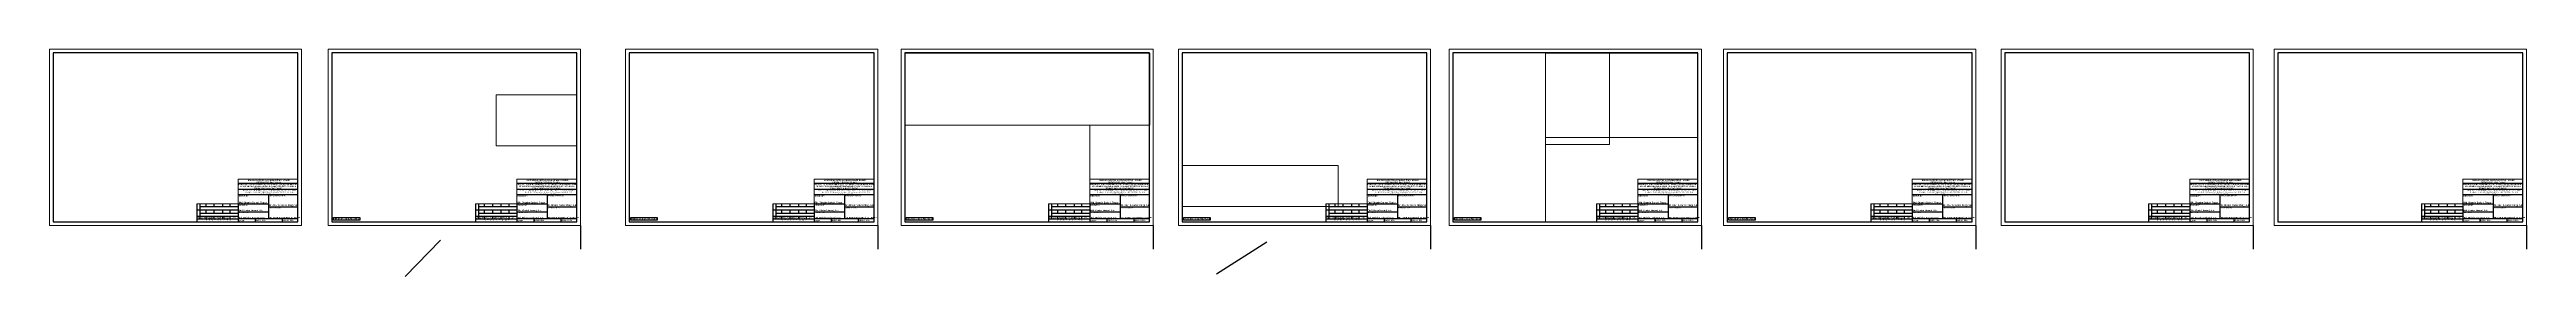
# Paper-space layout 'Layout1' of a CAD drawing. Header units: millimetres. Extents: x 28 to 1041, y -13 to 80.
import ezdxf

# ---------------------------------------------------------------- set-up
doc = ezdxf.new("R2010")
doc.units = ezdxf.units.MM
doc.header["$LTSCALE"] = 0.5
doc.header["$MEASUREMENT"] = 0
doc.layers.get('Defpoints').update_dxf_attribs({"color": 230, "lineweight": 9})
doc.layers.add('block', color=7, linetype='Continuous')
doc.layers.add('REINF', color=7, linetype='Continuous')
doc.styles.get("Standard").update_dxf_attribs({"font": 'arial.ttf'})

psp = doc.layouts.get("Layout1")

# ---------------------------------------------------------------- linework, layer by layer
at = {"layer": 'block', "color": 18, "linetype": 'ByBlock', "true_color": 0x000000}
for p, q in [((129.3, 25.5), (104.9, 25.5)), ((129.3, 20.8), (104.9, 20.8)), ((117.2, 20.8), (117.2, 11)), ((243.3, 25.5), (218.8, 25.5)), ((243.3, 20.8), (218.8, 20.8)), ((231.2, 20.8), (231.2, 11)), ((364.9, 25.5), (340.4, 25.5)), ((364.9, 20.8), (340.4, 20.8)), ((352.8, 20.8), (352.8, 11)), ((477.6, 25.5), (453.2, 25.5)), ((477.6, 20.8), (453.2, 20.8)), ((465.5, 20.8), (465.5, 11)), ((591, 25.5), (566.6, 25.5)), ((591, 20.8), (566.6, 20.8)), ((578.9, 20.8), (578.9, 11)), ((701.8, 25.5), (677.3, 25.5)), ((701.8, 20.8), (677.3, 20.8)), ((689.7, 20.8), (689.7, 11)), ((814, 25.5), (789.5, 25.5)), ((814, 20.8), (789.5, 20.8)), ((801.9, 20.8), (801.9, 11)), ((927.4, 25.5), (903, 25.5)), ((927.4, 20.8), (903, 20.8)), ((915.3, 20.8), (915.3, 11)), ((1039.2, 25.5), (1014.7, 25.5)), ((1039.2, 20.8), (1014.7, 20.8)), ((1027.1, 20.8), (1027.1, 11)), ((88, 17.2), (88, 9.8)), ((104.9, 14.5), (88, 14.5)), ((104.9, 11.9), (88, 11.9)), ((104.9, 10.8), (88, 10.8)), ((89.2, 17.2), (89.2, 10.8)), ((104.9, 15.9), (89.2, 15.9)), ((104.9, 13.2), (89.2, 13.2)), ((91.6, 17.2), (91.6, 15.9)), ((91.6, 14.5), (91.6, 13.2)), ((91.6, 11.9), (91.6, 10.8)), ((94.9, 17.2), (94.9, 15.9)), ((94.9, 14.5), (94.9, 13.2)), ((94.9, 11.9), (94.9, 10.8)), ((98.4, 17.2), (98.4, 15.9)), ((98.4, 14.5), (98.4, 13.2)), ((98.4, 11.9), (98.4, 10.8)), ((101.5, 17.2), (101.5, 15.9)), ((101.5, 14.5), (101.5, 13.2)), ((101.5, 11.9), (101.5, 10.8)), ((104.9, 17.2), (117.2, 17.2)), ((104.9, 13.9), (117.2, 13.9)), ((129.3, 11), (104.9, 11)), ((112, 9.8), (112, 11)), ((117.2, 15.9), (129.3, 15.9)), ((123, 9.8), (123, 11)), ((201.9, 17.2), (201.9, 9.8)), ((218.8, 14.5), (201.9, 14.5)), ((218.8, 11.9), (201.9, 11.9)), ((218.8, 10.8), (201.9, 10.8)), ((203.1, 17.2), (203.1, 10.8)), ((218.8, 15.9), (203.1, 15.9)), ((218.8, 13.2), (203.1, 13.2)), ((205.5, 17.2), (205.5, 15.9)), ((205.5, 14.5), (205.5, 13.2)), ((205.5, 11.9), (205.5, 10.8)), ((208.8, 17.2), (208.8, 15.9)), ((208.8, 14.5), (208.8, 13.2)), ((208.8, 11.9), (208.8, 10.8)), ((212.3, 17.2), (212.3, 15.9)), ((212.3, 14.5), (212.3, 13.2)), ((212.3, 11.9), (212.3, 10.8)), ((215.5, 17.2), (215.5, 15.9)), ((215.5, 14.5), (215.5, 13.2)), ((215.5, 11.9), (215.5, 10.8)), ((218.8, 17.2), (231.2, 17.2)), ((218.8, 13.9), (231.2, 13.9)), ((243.3, 11), (218.8, 11)), ((225.9, 9.8), (225.9, 11)), ((231.2, 15.9), (243.3, 15.9)), ((236.9, 9.8), (236.9, 11)), ((323.5, 17.2), (323.5, 9.8)), ((340.4, 14.5), (323.5, 14.5)), ((340.4, 11.9), (323.5, 11.9)), ((340.4, 10.8), (323.5, 10.8)), ((324.7, 17.2), (324.7, 10.8)), ((340.4, 15.9), (324.7, 15.9)), ((340.4, 13.2), (324.7, 13.2)), ((327.1, 17.2), (327.1, 15.9)), ((327.1, 14.5), (327.1, 13.2)), ((327.1, 11.9), (327.1, 10.8)), ((330.4, 17.2), (330.4, 15.9)), ((330.4, 14.5), (330.4, 13.2)), ((330.4, 11.9), (330.4, 10.8)), ((334, 17.2), (334, 15.9)), ((334, 14.5), (334, 13.2)), ((334, 11.9), (334, 10.8)), ((337.1, 17.2), (337.1, 15.9)), ((337.1, 14.5), (337.1, 13.2)), ((337.1, 11.9), (337.1, 10.8)), ((340.4, 17.2), (352.8, 17.2)), ((340.4, 13.9), (352.8, 13.9)), ((364.9, 11), (340.4, 11)), ((347.5, 9.8), (347.5, 11)), ((352.8, 15.9), (364.9, 15.9)), ((358.5, 9.8), (358.5, 11)), ((436.3, 17.2), (436.3, 9.8)), ((453.2, 14.5), (436.3, 14.5)), ((453.2, 11.9), (436.3, 11.9)), ((453.2, 10.8), (436.3, 10.8)), ((437.5, 17.2), (437.5, 10.8)), ((453.2, 15.9), (437.5, 15.9)), ((453.2, 13.2), (437.5, 13.2)), ((439.9, 17.2), (439.9, 15.9)), ((439.9, 14.5), (439.9, 13.2)), ((439.9, 11.9), (439.9, 10.8)), ((443.2, 17.2), (443.2, 15.9)), ((443.2, 14.5), (443.2, 13.2)), ((443.2, 11.9), (443.2, 10.8)), ((446.7, 17.2), (446.7, 15.9)), ((446.7, 14.5), (446.7, 13.2)), ((446.7, 11.9), (446.7, 10.8)), ((449.8, 17.2), (449.8, 15.9)), ((449.8, 14.5), (449.8, 13.2)), ((449.8, 11.9), (449.8, 10.8)), ((453.2, 17.2), (465.5, 17.2)), ((453.2, 13.9), (465.5, 13.9)), ((477.6, 11), (453.2, 11)), ((460.3, 9.8), (460.3, 11)), ((465.5, 15.9), (477.6, 15.9)), ((471.3, 9.8), (471.3, 11)), ((549.7, 17.2), (549.7, 9.8)), ((566.6, 14.5), (549.7, 14.5)), ((566.6, 11.9), (549.7, 11.9)), ((566.6, 10.8), (549.7, 10.8)), ((550.9, 17.2), (550.9, 10.8)), ((566.6, 15.9), (550.9, 15.9)), ((566.6, 13.2), (550.9, 13.2)), ((553.3, 17.2), (553.3, 15.9)), ((553.3, 14.5), (553.3, 13.2)), ((553.3, 11.9), (553.3, 10.8)), ((556.6, 17.2), (556.6, 15.9)), ((556.6, 14.5), (556.6, 13.2)), ((556.6, 11.9), (556.6, 10.8)), ((560.1, 17.2), (560.1, 15.9)), ((560.1, 14.5), (560.1, 13.2)), ((560.1, 11.9), (560.1, 10.8)), ((563.2, 17.2), (563.2, 15.9)), ((563.2, 14.5), (563.2, 13.2)), ((563.2, 11.9), (563.2, 10.8)), ((566.6, 17.2), (578.9, 17.2)), ((566.6, 13.9), (578.9, 13.9)), ((591, 11), (566.6, 11)), ((573.7, 9.8), (573.7, 11)), ((578.9, 15.9), (591, 15.9)), ((584.6, 9.8), (584.6, 11)), ((660.4, 17.2), (660.4, 9.8)), ((677.3, 14.5), (660.4, 14.5)), ((677.3, 11.9), (660.4, 11.9)), ((677.3, 10.8), (660.4, 10.8)), ((661.6, 17.2), (661.6, 10.8)), ((677.3, 15.9), (661.6, 15.9)), ((677.3, 13.2), (661.6, 13.2)), ((664, 17.2), (664, 15.9)), ((664, 14.5), (664, 13.2)), ((664, 11.9), (664, 10.8)), ((667.3, 17.2), (667.3, 15.9)), ((667.3, 14.5), (667.3, 13.2)), ((667.3, 11.9), (667.3, 10.8)), ((670.8, 17.2), (670.8, 15.9)), ((670.8, 14.5), (670.8, 13.2)), ((670.8, 11.9), (670.8, 10.8)), ((674, 17.2), (674, 15.9)), ((674, 14.5), (674, 13.2)), ((674, 11.9), (674, 10.8)), ((677.3, 17.2), (689.7, 17.2)), ((677.3, 13.9), (689.7, 13.9)), ((701.8, 11), (677.3, 11)), ((684.4, 9.8), (684.4, 11)), ((689.7, 15.9), (701.8, 15.9)), ((695.4, 9.8), (695.4, 11)), ((772.6, 17.2), (772.6, 9.8)), ((789.5, 14.5), (772.6, 14.5)), ((789.5, 11.9), (772.6, 11.9)), ((789.5, 10.8), (772.6, 10.8)), ((773.8, 17.2), (773.8, 10.8)), ((789.5, 15.9), (773.8, 15.9)), ((789.5, 13.2), (773.8, 13.2)), ((776.2, 17.2), (776.2, 15.9)), ((776.2, 14.5), (776.2, 13.2)), ((776.2, 11.9), (776.2, 10.8)), ((779.5, 17.2), (779.5, 15.9)), ((779.5, 14.5), (779.5, 13.2)), ((779.5, 11.9), (779.5, 10.8)), ((783.1, 17.2), (783.1, 15.9)), ((783.1, 14.5), (783.1, 13.2)), ((783.1, 11.9), (783.1, 10.8)), ((786.2, 17.2), (786.2, 15.9)), ((786.2, 14.5), (786.2, 13.2)), ((786.2, 11.9), (786.2, 10.8)), ((789.5, 17.2), (801.9, 17.2)), ((789.5, 13.9), (801.9, 13.9)), ((814, 11), (789.5, 11)), ((796.6, 9.8), (796.6, 11)), ((801.9, 15.9), (814, 15.9)), ((807.6, 9.8), (807.6, 11)), ((886.1, 17.2), (886.1, 9.8)), ((903, 14.5), (886.1, 14.5)), ((903, 11.9), (886.1, 11.9)), ((903, 10.8), (886.1, 10.8)), ((887.3, 17.2), (887.3, 10.8)), ((903, 15.9), (887.3, 15.9)), ((903, 13.2), (887.3, 13.2)), ((889.7, 17.2), (889.7, 15.9)), ((889.7, 14.5), (889.7, 13.2)), ((889.7, 11.9), (889.7, 10.8)), ((893, 17.2), (893, 15.9)), ((893, 14.5), (893, 13.2)), ((893, 11.9), (893, 10.8)), ((896.5, 17.2), (896.5, 15.9)), ((896.5, 14.5), (896.5, 13.2)), ((896.5, 11.9), (896.5, 10.8)), ((899.6, 17.2), (899.6, 15.9)), ((899.6, 14.5), (899.6, 13.2)), ((899.6, 11.9), (899.6, 10.8)), ((903, 17.2), (915.3, 17.2)), ((903, 13.9), (915.3, 13.9)), ((927.4, 11), (903, 11)), ((910.1, 9.8), (910.1, 11)), ((915.3, 15.9), (927.4, 15.9)), ((921.1, 9.8), (921.1, 11)), ((997.8, 17.2), (997.8, 9.8)), ((1014.7, 14.5), (997.8, 14.5)), ((1014.7, 11.9), (997.8, 11.9)), ((1014.7, 10.8), (997.8, 10.8)), ((999, 17.2), (999, 10.8)), ((1014.7, 15.9), (999, 15.9)), ((1014.7, 13.2), (999, 13.2)), ((1001.4, 17.2), (1001.4, 15.9)), ((1001.4, 14.5), (1001.4, 13.2)), ((1001.4, 11.9), (1001.4, 10.8)), ((1004.7, 17.2), (1004.7, 15.9)), ((1004.7, 14.5), (1004.7, 13.2)), ((1004.7, 11.9), (1004.7, 10.8)), ((1008.3, 17.2), (1008.3, 15.9)), ((1008.3, 14.5), (1008.3, 13.2)), ((1008.3, 11.9), (1008.3, 10.8)), ((1011.4, 17.2), (1011.4, 15.9)), ((1011.4, 14.5), (1011.4, 13.2)), ((1011.4, 11.9), (1011.4, 10.8)), ((1014.7, 17.2), (1027.1, 17.2)), ((1014.7, 13.9), (1027.1, 13.9)), ((1039.2, 11), (1014.7, 11)), ((1021.8, 9.8), (1021.8, 11)), ((1027.1, 15.9), (1039.2, 15.9)), ((1032.8, 9.8), (1032.8, 11))]:
    psp.add_line(p, q, dxfattribs=at)
at = {"layer": 'block', "color": 0, "linetype": 'ByBlock', "ltscale": 0.02}
for p, q in [((104.9, 23.1), (129.3, 23.1)), ((218.8, 23.1), (243.3, 23.1)), ((340.4, 23.1), (364.9, 23.1)), ((453.2, 23.1), (477.6, 23.1)), ((566.6, 23.1), (591, 23.1)), ((677.3, 23.1), (701.8, 23.1)), ((789.5, 23.1), (814, 23.1)), ((903, 23.1), (927.4, 23.1)), ((1014.7, 23.1), (1039.2, 23.1)), ((244.8, 8.3), (244.8, -1.4)), ((366.4, 8.3), (366.4, -1.4)), ((479.1, 8.3), (479.1, -1.4)), ((592.5, 8.3), (592.5, -1.4)), ((703.3, 8.3), (703.3, -1.4)), ((815.5, 8.3), (815.5, -1.4)), ((928.9, 8.3), (928.9, -1.4)), ((1040.7, 8.3), (1040.7, -1.4))]:
    psp.add_line(p, q, dxfattribs=at)
at = {"layer": 'block', "linetype": 'ByBlock'}
for p, q in [((104.9, 17.2), (104.9, 9.8)), ((218.8, 17.2), (218.8, 9.8)), ((340.4, 17.2), (340.4, 9.8)), ((453.2, 17.2), (453.2, 9.8)), ((566.6, 17.2), (566.6, 9.8)), ((677.3, 17.2), (677.3, 9.8)), ((789.5, 17.2), (789.5, 9.8)), ((903, 17.2), (903, 9.8)), ((1014.7, 17.2), (1014.7, 9.8))]:
    psp.add_line(p, q, dxfattribs=at)
at = {"layer": 'block', "linetype": 'ByBlock', "lineweight": 13}
for points in [[(129.3, 79), (29.2, 79), (29.2, 9.8), (88, 9.8), (88, 17.2), (104.9, 17.2), (104.9, 27.3), (129.3, 27.3), (129.3, 79)], [(243.3, 79), (143.1, 79), (143.1, 9.8), (201.9, 9.8), (201.9, 17.2), (218.8, 17.2), (218.8, 27.3), (243.3, 27.3), (243.3, 79)], [(364.9, 79), (264.7, 79), (264.7, 9.8), (323.5, 9.8), (323.5, 17.2), (340.4, 17.2), (340.4, 27.3), (364.9, 27.3), (364.9, 79)], [(477.6, 79), (377.5, 79), (377.5, 9.8), (436.3, 9.8), (436.3, 17.2), (453.2, 17.2), (453.2, 27.3), (477.6, 27.3), (477.6, 79)], [(591, 79), (490.9, 79), (490.9, 9.8), (549.7, 9.8), (549.7, 17.2), (566.6, 17.2), (566.6, 27.3), (591, 27.3), (591, 79)], [(701.8, 79), (601.6, 79), (601.6, 9.8), (660.4, 9.8), (660.4, 17.2), (677.3, 17.2), (677.3, 27.3), (701.8, 27.3), (701.8, 79)], [(814, 79), (713.8, 79), (713.8, 9.8), (772.6, 9.8), (772.6, 17.2), (789.5, 17.2), (789.5, 27.3), (814, 27.3), (814, 79)], [(927.4, 79), (827.3, 79), (827.3, 9.8), (886.1, 9.8), (886.1, 17.2), (903, 17.2), (903, 27.3), (927.4, 27.3), (927.4, 79)], [(1039.2, 79), (939, 79), (939, 9.8), (997.8, 9.8), (997.8, 17.2), (1014.7, 17.2), (1014.7, 27.3), (1039.2, 27.3), (1039.2, 79)]]:
    psp.add_lwpolyline(points, dxfattribs=at)
at = {"layer": 'block', "linetype": 'ByBlock'}
for points in [[(29.2, 9.8), (129.3, 9.8), (129.3, 79), (29.2, 79)], [(143.1, 9.8), (243.3, 9.8), (243.3, 79), (143.1, 79)], [(264.7, 9.8), (364.9, 9.8), (364.9, 79), (264.7, 79)], [(377.5, 9.8), (477.6, 9.8), (477.6, 79), (377.5, 79)], [(490.9, 9.8), (591, 9.8), (591, 79), (490.9, 79)], [(601.6, 9.8), (701.8, 9.8), (701.8, 79), (601.6, 79)], [(713.8, 9.8), (814, 9.8), (814, 79), (713.8, 79)], [(827.3, 9.8), (927.4, 9.8), (927.4, 79), (827.3, 79)], [(939, 9.8), (1039.2, 9.8), (1039.2, 79), (939, 79)]]:
    psp.add_lwpolyline(points, close=True, dxfattribs=at)
at = {"layer": 'block', "color": 0, "linetype": 'ByBlock', "ltscale": 0.02}
for points in [[(143.8, 11.6), (154.6, 11.6), (154.6, 10.4), (143.8, 10.4)], [(265.4, 11.6), (276.2, 11.6), (276.2, 10.4), (265.4, 10.4)], [(378.1, 11.6), (388.9, 11.6), (388.9, 10.4), (378.1, 10.4)], [(491.5, 11.6), (502.3, 11.6), (502.3, 10.4), (491.5, 10.4)], [(602.3, 11.6), (613, 11.6), (613, 10.4), (602.3, 10.4)], [(714.5, 11.6), (725.3, 11.6), (725.3, 10.4), (714.5, 10.4)]]:
    psp.add_lwpolyline(points, close=True, dxfattribs=at)
at = {"layer": 'Defpoints', "ltscale": 30}
for points in [[(130.8, 80.5), (27.7, 80.5), (27.7, 8.3), (130.8, 8.3)], [(29.2, 79), (129.3, 79), (129.3, 27.3), (104.9, 27.3), (104.9, 17.2), (88, 17.2), (88, 9.8), (29.2, 9.8), (29.2, 79)], [(244.8, 80.5), (141.6, 80.5), (141.6, 8.3), (244.8, 8.3)], [(143.1, 79), (243.3, 79), (243.3, 27.3), (218.8, 27.3), (218.8, 17.2), (201.9, 17.2), (201.9, 9.8), (143.1, 9.8), (143.1, 79)], [(366.4, 80.5), (263.2, 80.5), (263.2, 8.3), (366.4, 8.3)], [(264.7, 79), (364.9, 79), (364.9, 27.3), (340.4, 27.3), (340.4, 17.2), (323.5, 17.2), (323.5, 9.8), (264.7, 9.8), (264.7, 79)], [(479.1, 80.5), (376, 80.5), (376, 8.3), (479.1, 8.3)], [(592.5, 80.5), (489.4, 80.5), (489.4, 8.3), (592.5, 8.3)], [(490.9, 79), (591, 79), (591, 27.3), (566.6, 27.3), (566.6, 17.2), (549.7, 17.2), (549.7, 9.8), (490.9, 9.8), (490.9, 79)], [(703.3, 80.5), (600.1, 80.5), (600.1, 8.3), (703.3, 8.3)], [(601.6, 79), (639.5, 78.9), (639.5, 9.8), (639.5, 9.8), (639.5, 9.8), (639.5, 9.8), (639.5, 9.8), (601.6, 9.8), (601.6, 79)], [(815.5, 80.5), (712.3, 80.5), (712.3, 8.3), (815.5, 8.3)], [(713.8, 79), (814, 79), (814, 27.3), (789.5, 27.3), (789.5, 17.2), (772.6, 17.2), (772.6, 9.8), (713.8, 9.8), (713.8, 79)], [(928.9, 80.5), (825.8, 80.5), (825.8, 8.3), (928.9, 8.3)], [(827.3, 79), (927.4, 79), (927.4, 27.3), (903, 27.3), (903, 17.2), (886.1, 17.2), (886.1, 9.8), (827.3, 9.8), (827.3, 79)], [(1040.7, 80.5), (937.5, 80.5), (937.5, 8.3), (1040.7, 8.3)], [(939, 79), (1039.2, 79), (1039.2, 27.3), (1014.7, 27.3), (1014.7, 17.2), (997.8, 17.2), (997.8, 9.8), (939, 9.8), (939, 79)], [(639.5, 9.8), (660.4, 9.8), (660.4, 17.2), (677.3, 17.2), (677.3, 27.3), (701.8, 27.3), (701.8, 44.4), (639.5, 44.4), (639.5, 9.8)]]:
    psp.add_lwpolyline(points, close=True, dxfattribs=at)
at = {"layer": 'REINF', "ltscale": 30}
for points in [[(173.1, -12.7), (187.6, 2.3)], [(505, -11.6), (525.5, 1.6)]]:
    psp.add_lwpolyline(points, dxfattribs=at)

# ---------------------------------------------------------------- texts
at = {"layer": 'block', "color": 18, "linetype": 'ByBlock', "true_color": 0x000000, "char_height": 0.48, "attachment_point": 5}
for s, insert in [("{\\fArial|b1|i0|c0|p34;REHABILITATION OF POLDERS (67/A167,67/B&68) ALONG BORDER RIVER\\POF NAF IMPROVING BANGLADESH-MYANMAR SECURITY AT UKHIA & \\PTEKNAF UPAZILA IN COX'S BAZAR.}", (117.1, 24.3)), ("{\\fArial|b0|i0|c0|p34;DESIGN FOR ARCH BRIDGE PALANGKHALI KHAL AT UPAZILA UKHIA,\\P DISTRICT COX'S BAZAR UNDER COX'S BAZAR O&M DIVITION, \\PBWDB,COX'S BAZAR.}", (117.6, 21.9)), ("{\\fArial|b1|i0|c0|p34;REHABILITATION OF POLDERS (67/A167,67/B&68) ALONG BORDER RIVER\\POF NAF IMPROVING BANGLADESH-MYANMAR SECURITY AT UKHIA & \\PTEKNAF UPAZILA IN COX'S BAZAR.}", (231, 24.3)), ("{\\fArial|b0|i0|c0|p34;DESIGN FOR ARCH BRIDGE PALANGKHALI KHAL AT UPAZILA UKHIA,\\P DISTRICT COX'S BAZAR UNDER COX'S BAZAR O&M DIVITION, \\PBWDB,COX'S BAZAR.}", (231.5, 21.9)), ("{\\fArial|b1|i0|c0|p34;REHABILITATION OF POLDERS (67/A167,67/B&68) ALONG BORDER RIVER\\POF NAF IMPROVING BANGLADESH-MYANMAR SECURITY AT UKHIA & \\PTEKNAF UPAZILA IN COX'S BAZAR.}", (352.6, 24.3)), ("{\\fArial|b0|i0|c0|p34;DESIGN FOR ARCH BRIDGE PALANGKHALI KHAL AT UPAZILA UKHIA,\\P DISTRICT COX'S BAZAR UNDER COX'S BAZAR O&M DIVITION, \\PBWDB,COX'S BAZAR.}", (353.1, 21.9)), ("{\\fArial|b1|i0|c0|p34;REHABILITATION OF POLDERS (67/A167,67/B&68) ALONG BORDER RIVER\\POF NAF IMPROVING BANGLADESH-MYANMAR SECURITY AT UKHIA & \\PTEKNAF UPAZILA IN COX'S BAZAR.}", (465.4, 24.3)), ("{\\fArial|b0|i0|c0|p34;DESIGN FOR ARCH BRIDGE PALANGKHALI KHAL AT UPAZILA UKHIA,\\P DISTRICT COX'S BAZAR UNDER COX'S BAZAR O&M DIVITION, \\PBWDB,COX'S BAZAR.}", (465.9, 21.9)), ("{\\fArial|b1|i0|c0|p34;REHABILITATION OF POLDERS (67/A167,67/B&68) ALONG BORDER RIVER\\POF NAF IMPROVING BANGLADESH-MYANMAR SECURITY AT UKHIA & \\PTEKNAF UPAZILA IN COX'S BAZAR.}", (578.8, 24.3)), ("{\\fArial|b0|i0|c0|p34;DESIGN FOR ARCH BRIDGE PALANGKHALI KHAL AT UPAZILA UKHIA,\\P DISTRICT COX'S BAZAR UNDER COX'S BAZAR O&M DIVITION, \\PBWDB,COX'S BAZAR.}", (579.3, 21.9)), ("{\\fArial|b1|i0|c0|p34;REHABILITATION OF POLDERS (67/A167,67/B&68) ALONG BORDER RIVER\\POF NAF IMPROVING BANGLADESH-MYANMAR SECURITY AT UKHIA & \\PTEKNAF UPAZILA IN COX'S BAZAR.}", (689.5, 24.3)), ("{\\fArial|b0|i0|c0|p34;DESIGN FOR ARCH BRIDGE PALANGKHALI KHAL AT UPAZILA UKHIA,\\P DISTRICT COX'S BAZAR UNDER COX'S BAZAR O&M DIVITION, \\PBWDB,COX'S BAZAR.}", (690, 21.9)), ("{\\fArial|b1|i0|c0|p34;REHABILITATION OF POLDERS (67/A167,67/B&68) ALONG BORDER RIVER\\POF NAF IMPROVING BANGLADESH-MYANMAR SECURITY AT UKHIA & \\PTEKNAF UPAZILA IN COX'S BAZAR.}", (801.7, 24.3)), ("{\\fArial|b0|i0|c0|p34;DESIGN FOR ARCH BRIDGE PALANGKHALI KHAL AT UPAZILA UKHIA,\\P DISTRICT COX'S BAZAR UNDER COX'S BAZAR O&M DIVITION, \\PBWDB,COX'S BAZAR.}", (802.2, 21.9)), ("{\\fArial|b1|i0|c0|p34;REHABILITATION OF POLDERS (67/A167,67/B&68) ALONG BORDER RIVER\\POF NAF IMPROVING BANGLADESH-MYANMAR SECURITY AT UKHIA & \\PTEKNAF UPAZILA IN COX'S BAZAR.}", (915.2, 24.3)), ("{\\fArial|b0|i0|c0|p34;DESIGN FOR ARCH BRIDGE PALANGKHALI KHAL AT UPAZILA UKHIA,\\P DISTRICT COX'S BAZAR UNDER COX'S BAZAR O&M DIVITION, \\PBWDB,COX'S BAZAR.}", (915.7, 21.9)), ("{\\fArial|b1|i0|c0|p34;REHABILITATION OF POLDERS (67/A167,67/B&68) ALONG BORDER RIVER\\POF NAF IMPROVING BANGLADESH-MYANMAR SECURITY AT UKHIA & \\PTEKNAF UPAZILA IN COX'S BAZAR.}", (1026.9, 24.3)), ("{\\fArial|b0|i0|c0|p34;DESIGN FOR ARCH BRIDGE PALANGKHALI KHAL AT UPAZILA UKHIA,\\P DISTRICT COX'S BAZAR UNDER COX'S BAZAR O&M DIVITION, \\PBWDB,COX'S BAZAR.}", (1027.4, 21.9))]:
    psp.add_mtext(s, dxfattribs=dict(at, insert=insert))
at = {"layer": 'block', "linetype": 'ByBlock', "attachment_point": 1}
for s, insert, char_height, width in [('{\\fArial|b1|i0|c0|p34; DRAWN BY:}', (105, 20.6), 0.498, 6.408), ('{\\fArial|b1|i0|c0|p34; DRAWN BY:}', (218.9, 20.6), 0.498, 6.408), ('{\\fArial|b1|i0|c0|p34; DRAWN BY:}', (340.5, 20.6), 0.498, 6.408), ('{\\fArial|b1|i0|c0|p34; DRAWN BY:}', (453.3, 20.6), 0.498, 6.408), ('{\\fArial|b1|i0|c0|p34; DRAWN BY:}', (566.7, 20.6), 0.498, 6.408), ('{\\fArial|b1|i0|c0|p34; DRAWN BY:}', (677.4, 20.6), 0.498, 6.408), ('{\\fArial|b1|i0|c0|p34; DRAWN BY:}', (789.6, 20.6), 0.498, 6.408), ('{\\fArial|b1|i0|c0|p34; DRAWN BY:}', (903.1, 20.6), 0.498, 6.408), ('{\\fArial|b1|i0|c0|p34; DRAWN BY:}', (1014.8, 20.6), 0.498, 6.408), ('{\\fArial|b1|i0|c0|p34;(Md. Majadur Rahman), E.E.}', (105, 11.8), 0.6, 15.948), ('{\\fArial|b1|i0|c0|p34;(Md. Shamim Sarker), Tracer}', (105.1, 18), 0.6, 15.948), ('{\\fArial|b1|i0|c0|p34;(Md. Khairul Hasan), A.E.}', (105.1, 14.8), 0.6, 15.948), ('{\\fArial|b1|i0|c0|p34;DATE: }', (105, 10.5), 0.6, 15.948), ('{\\fArial|b1|i0|c0|p34;DESIGN BY}', (105.2, 16.9), 0.498, 6.408), ('{\\fArial|b1|i0|c0|p34;DWG. NO: }', (112, 10.7), 0.6, 15.948), ('{\\fArial|b1|i0|c0|p34;(Dr. Jiban K. Sarker, PEng), S.E.}', (117.3, 16.9), 0.57, 15.948), ('{\\fArial|b1|i0|c0|p34;\\W0.9;\\T0.95;(MD. HARUN UR RASHEED), CE, DESIGN.}', (117.4, 11.8), 0.5, 15.948), ('{\\fArial|b1|i0|c0|p34;SHEET NO: }', (123, 10.7), 0.6, 15.948), ('{\\fArial|b1|i0|c0|p34;(Md. Shamim Sarker), Tracer}', (219, 18), 0.6, 15.948), ('{\\fArial|b1|i0|c0|p34;(Md. Khairul Hasan), A.E.}', (219, 14.8), 0.6, 15.948), ('{\\fArial|b1|i0|c0|p34;(Md. Majadur Rahman), E.E.}', (218.9, 11.8), 0.6, 15.948), ('{\\fArial|b1|i0|c0|p34;DATE: }', (218.9, 10.5), 0.6, 15.948), ('{\\fArial|b1|i0|c0|p34;DESIGN BY}', (219.2, 16.9), 0.498, 6.408), ('{\\fArial|b1|i0|c0|p34;DWG. NO: }', (226, 10.7), 0.6, 15.948), ('{\\fArial|b1|i0|c0|p34;(Dr. Jiban K. Sarker, PEng), S.E.}', (231.2, 16.9), 0.57, 15.948), ('{\\fArial|b1|i0|c0|p34;\\W0.9;\\T0.95;(MD. HARUN UR RASHEED), CE, DESIGN.}', (231.3, 11.8), 0.5, 15.948), ('{\\fArial|b1|i0|c0|p34;SHEET NO: }', (236.9, 10.7), 0.6, 15.948), ('{\\fArial|b1|i0|c0|p34;(Md. Shamim Sarker), Tracer}', (340.6, 18), 0.6, 15.948), ('{\\fArial|b1|i0|c0|p34;(Md. Khairul Hasan), A.E.}', (340.6, 14.8), 0.6, 15.948), ('{\\fArial|b1|i0|c0|p34;(Md. Majadur Rahman), E.E.}', (340.5, 11.8), 0.6, 15.948), ('{\\fArial|b1|i0|c0|p34;DATE: }', (340.5, 10.5), 0.6, 15.948), ('{\\fArial|b1|i0|c0|p34;DESIGN BY}', (340.8, 16.9), 0.498, 6.408), ('{\\fArial|b1|i0|c0|p34;DWG. NO: }', (347.6, 10.7), 0.6, 15.948), ('{\\fArial|b1|i0|c0|p34;(Dr. Jiban K. Sarker, PEng), S.E.}', (352.8, 16.9), 0.57, 15.948), ('{\\fArial|b1|i0|c0|p34;\\W0.9;\\T0.95;(MD. HARUN UR RASHEED), CE, DESIGN.}', (353, 11.8), 0.5, 15.948), ('{\\fArial|b1|i0|c0|p34;SHEET NO: }', (358.5, 10.7), 0.6, 15.948), ('{\\fArial|b1|i0|c0|p34;(Md. Majadur Rahman), E.E.}', (453.3, 11.8), 0.6, 15.948), ('{\\fArial|b1|i0|c0|p34;(Md. Shamim Sarker), Tracer}', (453.4, 18), 0.6, 15.948), ('{\\fArial|b1|i0|c0|p34;(Md. Khairul Hasan), A.E.}', (453.4, 14.8), 0.6, 15.948), ('{\\fArial|b1|i0|c0|p34;DATE: }', (453.3, 10.5), 0.6, 15.948), ('{\\fArial|b1|i0|c0|p34;DESIGN BY}', (453.5, 16.9), 0.498, 6.408), ('{\\fArial|b1|i0|c0|p34;DWG. NO: }', (460.3, 10.7), 0.6, 15.948), ('{\\fArial|b1|i0|c0|p34;(Dr. Jiban K. Sarker, PEng), S.E.}', (465.6, 16.9), 0.57, 15.948), ('{\\fArial|b1|i0|c0|p34;\\W0.9;\\T0.95;(MD. HARUN UR RASHEED), CE, DESIGN.}', (465.7, 11.8), 0.5, 15.948), ('{\\fArial|b1|i0|c0|p34;SHEET NO: }', (471.3, 10.7), 0.6, 15.948), ('{\\fArial|b1|i0|c0|p34;(Md. Majadur Rahman), E.E.}', (566.7, 11.8), 0.6, 15.948), ('{\\fArial|b1|i0|c0|p34;(Md. Shamim Sarker), Tracer}', (566.8, 18), 0.6, 15.948), ('{\\fArial|b1|i0|c0|p34;(Md. Khairul Hasan), A.E.}', (566.8, 14.8), 0.6, 15.948), ('{\\fArial|b1|i0|c0|p34;DATE: }', (566.7, 10.5), 0.6, 15.948), ('{\\fArial|b1|i0|c0|p34;DESIGN BY}', (566.9, 16.9), 0.498, 6.408), ('{\\fArial|b1|i0|c0|p34;DWG. NO: }', (573.7, 10.7), 0.6, 15.948), ('{\\fArial|b1|i0|c0|p34;(Dr. Jiban K. Sarker, PEng), S.E.}', (579, 16.9), 0.57, 15.948), ('{\\fArial|b1|i0|c0|p34;\\W0.9;\\T0.95;(MD. HARUN UR RASHEED), CE, DESIGN.}', (579.1, 11.8), 0.5, 15.948), ('{\\fArial|b1|i0|c0|p34;SHEET NO: }', (584.7, 10.7), 0.6, 15.948), ('{\\fArial|b1|i0|c0|p34;(Md. Shamim Sarker), Tracer}', (677.5, 18), 0.6, 15.948), ('{\\fArial|b1|i0|c0|p34;(Md. Khairul Hasan), A.E.}', (677.5, 14.8), 0.6, 15.948), ('{\\fArial|b1|i0|c0|p34;(Md. Majadur Rahman), E.E.}', (677.4, 11.8), 0.6, 15.948), ('{\\fArial|b1|i0|c0|p34;DATE: }', (677.4, 10.5), 0.6, 15.948), ('{\\fArial|b1|i0|c0|p34;DESIGN BY}', (677.6, 16.9), 0.498, 6.408), ('{\\fArial|b1|i0|c0|p34;DWG. NO: }', (684.5, 10.7), 0.6, 15.948), ('{\\fArial|b1|i0|c0|p34;(Dr. Jiban K. Sarker, PEng), S.E.}', (689.7, 16.9), 0.57, 15.948), ('{\\fArial|b1|i0|c0|p34;\\W0.9;\\T0.95;(MD. HARUN UR RASHEED), CE, DESIGN.}', (689.8, 11.8), 0.5, 15.948), ('{\\fArial|b1|i0|c0|p34;SHEET NO: }', (695.4, 10.7), 0.6, 15.948), ('{\\fArial|b1|i0|c0|p34;(Md. Shamim Sarker), Tracer}', (789.7, 18), 0.6, 15.948), ('{\\fArial|b1|i0|c0|p34;(Md. Khairul Hasan), A.E.}', (789.7, 14.8), 0.6, 15.948), ('{\\fArial|b1|i0|c0|p34;(Md. Majadur Rahman), E.E.}', (789.6, 11.8), 0.6, 15.948), ('{\\fArial|b1|i0|c0|p34;DATE: }', (789.6, 10.5), 0.6, 15.948), ('{\\fArial|b1|i0|c0|p34;DESIGN BY}', (789.9, 16.9), 0.498, 6.408), ('{\\fArial|b1|i0|c0|p34;DWG. NO: }', (796.7, 10.7), 0.6, 15.948), ('{\\fArial|b1|i0|c0|p34;(Dr. Jiban K. Sarker, PEng), S.E.}', (801.9, 16.9), 0.57, 15.948), ('{\\fArial|b1|i0|c0|p34;\\W0.9;\\T0.95;(MD. HARUN UR RASHEED), CE, DESIGN.}', (802.1, 11.8), 0.5, 15.948), ('{\\fArial|b1|i0|c0|p34;SHEET NO: }', (807.6, 10.7), 0.6, 15.948), ('{\\fArial|b1|i0|c0|p34;(Md. Majadur Rahman), E.E.}', (903.1, 11.8), 0.6, 15.948), ('{\\fArial|b1|i0|c0|p34;(Md. Shamim Sarker), Tracer}', (903.2, 18), 0.6, 15.948), ('{\\fArial|b1|i0|c0|p34;(Md. Khairul Hasan), A.E.}', (903.2, 14.8), 0.6, 15.948), ('{\\fArial|b1|i0|c0|p34;DATE: }', (903.1, 10.5), 0.6, 15.948), ('{\\fArial|b1|i0|c0|p34;DESIGN BY}', (903.3, 16.9), 0.498, 6.408), ('{\\fArial|b1|i0|c0|p34;DWG. NO: }', (910.1, 10.7), 0.6, 15.948), ('{\\fArial|b1|i0|c0|p34;(Dr. Jiban K. Sarker, PEng), S.E.}', (915.4, 16.9), 0.57, 15.948), ('{\\fArial|b1|i0|c0|p34;\\W0.9;\\T0.95;(MD. HARUN UR RASHEED), CE, DESIGN.}', (915.5, 11.8), 0.5, 15.948), ('{\\fArial|b1|i0|c0|p34;SHEET NO: }', (921.1, 10.7), 0.6, 15.948), ('{\\fArial|b1|i0|c0|p34;(Md. Shamim Sarker), Tracer}', (1014.9, 18), 0.6, 15.948), ('{\\fArial|b1|i0|c0|p34;(Md. Khairul Hasan), A.E.}', (1014.9, 14.8), 0.6, 15.948), ('{\\fArial|b1|i0|c0|p34;(Md. Majadur Rahman), E.E.}', (1014.8, 11.8), 0.6, 15.948), ('{\\fArial|b1|i0|c0|p34;DATE: }', (1014.8, 10.5), 0.6, 15.948), ('{\\fArial|b1|i0|c0|p34;DESIGN BY}', (1015.1, 16.9), 0.498, 6.408), ('{\\fArial|b1|i0|c0|p34;DWG. NO: }', (1021.9, 10.7), 0.6, 15.948), ('{\\fArial|b1|i0|c0|p34;(Dr. Jiban K. Sarker, PEng), S.E.}', (1027.1, 16.9), 0.57, 15.948), ('{\\fArial|b1|i0|c0|p34;\\W0.9;\\T0.95;(MD. HARUN UR RASHEED), CE, DESIGN.}', (1027.3, 11.8), 0.5, 15.948), ('{\\fArial|b1|i0|c0|p34;SHEET NO: }', (1032.8, 10.7), 0.6, 15.948)]:
    psp.add_mtext(s, dxfattribs=dict(at, insert=insert, char_height=char_height, width=width))
at = {"layer": 'block', "color": 18, "linetype": 'ByBlock', "true_color": 0x000000}
for s, insert, char_height, width, attachment_point in [('{\\fArial|b1|i0|c0|p34;BANGLADESH WATER DEVELOPMENT BOARD\\PDESIGN CIRCLE-IV, DHAKA}', (117.4, 27.1), 0.537, 26.188, 2), ('{\\fTimes New Roman|b1|i0|c0|p18;               RECOMMENDED BY}', (115.1, 20.6), 0.439, 21.857, 1), ('{\\fArial|b1|i0|c0|p34;BANGLADESH WATER DEVELOPMENT BOARD\\PDESIGN CIRCLE-IV, DHAKA}', (231.3, 27.1), 0.537, 26.188, 2), ('{\\fTimes New Roman|b1|i0|c0|p18;               RECOMMENDED BY}', (229, 20.6), 0.439, 21.857, 1), ('{\\fArial|b1|i0|c0|p34;BANGLADESH WATER DEVELOPMENT BOARD\\PDESIGN CIRCLE-IV, DHAKA}', (352.9, 27.1), 0.537, 26.188, 2), ('{\\fTimes New Roman|b1|i0|c0|p18;               RECOMMENDED BY}', (350.6, 20.6), 0.439, 21.857, 1), ('{\\fArial|b1|i0|c0|p34;BANGLADESH WATER DEVELOPMENT BOARD\\PDESIGN CIRCLE-IV, DHAKA}', (465.7, 27.1), 0.537, 26.188, 2), ('{\\fTimes New Roman|b1|i0|c0|p18;               RECOMMENDED BY}', (463.4, 20.6), 0.439, 21.857, 1), ('{\\fArial|b1|i0|c0|p34;BANGLADESH WATER DEVELOPMENT BOARD\\PDESIGN CIRCLE-IV, DHAKA}', (579.1, 27.1), 0.537, 26.188, 2), ('{\\fTimes New Roman|b1|i0|c0|p18;               RECOMMENDED BY}', (576.7, 20.6), 0.439, 21.857, 1), ('{\\fArial|b1|i0|c0|p34;BANGLADESH WATER DEVELOPMENT BOARD\\PDESIGN CIRCLE-IV, DHAKA}', (689.8, 27.1), 0.537, 26.188, 2), ('{\\fTimes New Roman|b1|i0|c0|p18;               RECOMMENDED BY}', (687.5, 20.6), 0.439, 21.857, 1), ('{\\fArial|b1|i0|c0|p34;BANGLADESH WATER DEVELOPMENT BOARD\\PDESIGN CIRCLE-IV, DHAKA}', (802, 27.1), 0.537, 26.188, 2), ('{\\fTimes New Roman|b1|i0|c0|p18;               RECOMMENDED BY}', (799.7, 20.6), 0.439, 21.857, 1), ('{\\fArial|b1|i0|c0|p34;BANGLADESH WATER DEVELOPMENT BOARD\\PDESIGN CIRCLE-IV, DHAKA}', (915.5, 27.1), 0.537, 26.188, 2), ('{\\fTimes New Roman|b1|i0|c0|p18;               RECOMMENDED BY}', (913.1, 20.6), 0.439, 21.857, 1), ('{\\fArial|b1|i0|c0|p34;BANGLADESH WATER DEVELOPMENT BOARD\\PDESIGN CIRCLE-IV, DHAKA}', (1027.2, 27.1), 0.537, 26.188, 2), ('{\\fTimes New Roman|b1|i0|c0|p18;               RECOMMENDED BY}', (1024.9, 20.6), 0.439, 21.857, 1), ('{\\fArial|b1|i0|c0|p34;NO}', (88.6, 11.6), 0.4, 19.918, 2), ('{\\fArial|b1|i0|c0|p34;DATE}', (90.5, 11.6), 0.4, 20.721, 2), ('{\\fTimes New Roman Baltic|b1|i0|c0|p18;R     E     V     I      S      I      O      N     S}', (96.7, 10.6), 0.4, 19.918, 2), ('{\\fArial|b1|i0|c0|p34;DESIGNED}', (93.2, 11.6), 0.4, 19.918, 2), ('{\\fArial|b1|i0|c0|p34;CHECKED}', (96.7, 11.6), 0.4, 19.918, 2), ('{\\fArial|b1|i0|c0|p34;RECOM.}', (99.9, 11.6), 0.4, 19.918, 2), ('{\\fArial|b1|i0|c0|p34;APP.}', (103.2, 11.6), 0.4, 19.918, 2), ('{\\fArial|b1|i0|c0|p34;CHECKED BY}', (105.2, 13.8), 0.439, 21.857, 1), ('{\\fTimes New Roman Baltic|b1|i0|c0|p18;               APPROVED BY}', (115.1, 15.7), 0.439, 21.857, 1), ('{\\fTimes New Roman|b1|i0|c0|p18;NOTE TO SCALE}', (144, 11.5), 0.878, 43.713, 1), ('{\\fArial|b1|i0|c0|p34;NO}', (202.5, 11.6), 0.4, 19.918, 2), ('{\\fArial|b1|i0|c0|p34;DATE}', (204.4, 11.6), 0.4, 20.721, 2), ('{\\fTimes New Roman Baltic|b1|i0|c0|p18;R     E     V     I      S      I      O      N     S}', (210.6, 10.6), 0.4, 19.918, 2), ('{\\fArial|b1|i0|c0|p34;DESIGNED}', (207.1, 11.6), 0.4, 19.918, 2), ('{\\fArial|b1|i0|c0|p34;CHECKED}', (210.6, 11.6), 0.4, 19.918, 2), ('{\\fArial|b1|i0|c0|p34;RECOM.}', (213.8, 11.6), 0.4, 19.918, 2), ('{\\fArial|b1|i0|c0|p34;APP.}', (217.2, 11.6), 0.4, 19.918, 2), ('{\\fArial|b1|i0|c0|p34;CHECKED BY}', (219.2, 13.8), 0.439, 21.857, 1), ('{\\fTimes New Roman Baltic|b1|i0|c0|p18;               APPROVED BY}', (229, 15.7), 0.439, 21.857, 1), ('{\\fTimes New Roman|b1|i0|c0|p18;NOTE TO SCALE}', (265.7, 11.5), 0.878, 43.713, 1), ('{\\fArial|b1|i0|c0|p34;NO}', (324.1, 11.6), 0.4, 19.918, 2), ('{\\fArial|b1|i0|c0|p34;DATE}', (326, 11.6), 0.4, 20.721, 2), ('{\\fTimes New Roman Baltic|b1|i0|c0|p18;R     E     V     I      S      I      O      N     S}', (332.2, 10.6), 0.4, 19.918, 2), ('{\\fArial|b1|i0|c0|p34;DESIGNED}', (328.7, 11.6), 0.4, 19.918, 2), ('{\\fArial|b1|i0|c0|p34;CHECKED}', (332.2, 11.6), 0.4, 19.918, 2), ('{\\fArial|b1|i0|c0|p34;RECOM.}', (335.4, 11.6), 0.4, 19.918, 2), ('{\\fArial|b1|i0|c0|p34;APP.}', (338.8, 11.6), 0.4, 19.918, 2), ('{\\fArial|b1|i0|c0|p34;CHECKED BY}', (340.8, 13.8), 0.439, 21.857, 1), ('{\\fTimes New Roman Baltic|b1|i0|c0|p18;               APPROVED BY}', (350.6, 15.7), 0.439, 21.857, 1), ('{\\fTimes New Roman|b1|i0|c0|p18;NOTE TO SCALE}', (378.4, 11.5), 0.878, 43.713, 1), ('{\\fArial|b1|i0|c0|p34;NO}', (436.9, 11.6), 0.4, 19.918, 2), ('{\\fArial|b1|i0|c0|p34;DATE}', (438.8, 11.6), 0.4, 20.721, 2), ('{\\fTimes New Roman Baltic|b1|i0|c0|p18;R     E     V     I      S      I      O      N     S}', (445, 10.6), 0.4, 19.918, 2), ('{\\fArial|b1|i0|c0|p34;DESIGNED}', (441.5, 11.6), 0.4, 19.918, 2), ('{\\fArial|b1|i0|c0|p34;CHECKED}', (445, 11.6), 0.4, 19.918, 2), ('{\\fArial|b1|i0|c0|p34;RECOM.}', (448.2, 11.6), 0.4, 19.918, 2), ('{\\fArial|b1|i0|c0|p34;APP.}', (451.5, 11.6), 0.4, 19.918, 2), ('{\\fArial|b1|i0|c0|p34;CHECKED BY}', (453.5, 13.8), 0.439, 21.857, 1), ('{\\fTimes New Roman Baltic|b1|i0|c0|p18;               APPROVED BY}', (463.4, 15.7), 0.439, 21.857, 1), ('{\\fTimes New Roman|b1|i0|c0|p18;NOTE TO SCALE}', (491.8, 11.5), 0.878, 43.713, 1), ('{\\fArial|b1|i0|c0|p34;NO}', (550.3, 11.6), 0.4, 19.918, 2), ('{\\fArial|b1|i0|c0|p34;DATE}', (552.2, 11.6), 0.4, 20.721, 2), ('{\\fTimes New Roman Baltic|b1|i0|c0|p18;R     E     V     I      S      I      O      N     S}', (558.3, 10.6), 0.4, 19.918, 2), ('{\\fArial|b1|i0|c0|p34;DESIGNED}', (554.9, 11.6), 0.4, 19.918, 2), ('{\\fArial|b1|i0|c0|p34;CHECKED}', (558.4, 11.6), 0.4, 19.918, 2), ('{\\fArial|b1|i0|c0|p34;RECOM.}', (561.6, 11.6), 0.4, 19.918, 2), ('{\\fArial|b1|i0|c0|p34;APP.}', (564.9, 11.6), 0.4, 19.918, 2), ('{\\fArial|b1|i0|c0|p34;CHECKED BY}', (566.9, 13.8), 0.439, 21.857, 1), ('{\\fTimes New Roman Baltic|b1|i0|c0|p18;               APPROVED BY}', (576.7, 15.7), 0.439, 21.857, 1), ('{\\fTimes New Roman|b1|i0|c0|p18;NOTE TO SCALE}', (602.5, 11.5), 0.878, 43.713, 1), ('{\\fArial|b1|i0|c0|p34;NO}', (661, 11.6), 0.4, 19.918, 2), ('{\\fArial|b1|i0|c0|p34;DATE}', (662.9, 11.6), 0.4, 20.721, 2), ('{\\fTimes New Roman Baltic|b1|i0|c0|p18;R     E     V     I      S      I      O      N     S}', (669.1, 10.6), 0.4, 19.918, 2), ('{\\fArial|b1|i0|c0|p34;DESIGNED}', (665.6, 11.6), 0.4, 19.918, 2), ('{\\fArial|b1|i0|c0|p34;CHECKED}', (669.1, 11.6), 0.4, 19.918, 2), ('{\\fArial|b1|i0|c0|p34;RECOM.}', (672.3, 11.6), 0.4, 19.918, 2), ('{\\fArial|b1|i0|c0|p34;APP.}', (675.7, 11.6), 0.4, 19.918, 2), ('{\\fArial|b1|i0|c0|p34;CHECKED BY}', (677.6, 13.8), 0.439, 21.857, 1), ('{\\fTimes New Roman Baltic|b1|i0|c0|p18;               APPROVED BY}', (687.5, 15.7), 0.439, 21.857, 1), ('{\\fTimes New Roman|b1|i0|c0|p18;NOTE TO SCALE}', (714.8, 11.5), 0.878, 43.713, 1), ('{\\fArial|b1|i0|c0|p34;NO}', (773.2, 11.6), 0.4, 19.918, 2), ('{\\fArial|b1|i0|c0|p34;DATE}', (775.1, 11.6), 0.4, 20.721, 2), ('{\\fTimes New Roman Baltic|b1|i0|c0|p18;R     E     V     I      S      I      O      N     S}', (781.3, 10.6), 0.4, 19.918, 2), ('{\\fArial|b1|i0|c0|p34;DESIGNED}', (777.8, 11.6), 0.4, 19.918, 2), ('{\\fArial|b1|i0|c0|p34;CHECKED}', (781.3, 11.6), 0.4, 19.918, 2), ('{\\fArial|b1|i0|c0|p34;RECOM.}', (784.5, 11.6), 0.4, 19.918, 2), ('{\\fArial|b1|i0|c0|p34;APP.}', (787.9, 11.6), 0.4, 19.918, 2), ('{\\fArial|b1|i0|c0|p34;CHECKED BY}', (789.9, 13.8), 0.439, 21.857, 1), ('{\\fTimes New Roman Baltic|b1|i0|c0|p18;               APPROVED BY}', (799.7, 15.7), 0.439, 21.857, 1), ('{\\fArial|b1|i0|c0|p34;NO}', (886.7, 11.6), 0.4, 19.918, 2), ('{\\fArial|b1|i0|c0|p34;DATE}', (888.6, 11.6), 0.4, 20.721, 2), ('{\\fTimes New Roman Baltic|b1|i0|c0|p18;R     E     V     I      S      I      O      N     S}', (894.7, 10.6), 0.4, 19.918, 2), ('{\\fArial|b1|i0|c0|p34;DESIGNED}', (891.3, 11.6), 0.4, 19.918, 2), ('{\\fArial|b1|i0|c0|p34;CHECKED}', (894.8, 11.6), 0.4, 19.918, 2), ('{\\fArial|b1|i0|c0|p34;RECOM.}', (898, 11.6), 0.4, 19.918, 2), ('{\\fArial|b1|i0|c0|p34;APP.}', (901.3, 11.6), 0.4, 19.918, 2), ('{\\fArial|b1|i0|c0|p34;CHECKED BY}', (903.3, 13.8), 0.439, 21.857, 1), ('{\\fTimes New Roman Baltic|b1|i0|c0|p18;               APPROVED BY}', (913.1, 15.7), 0.439, 21.857, 1), ('{\\fArial|b1|i0|c0|p34;NO}', (998.4, 11.6), 0.4, 19.918, 2), ('{\\fArial|b1|i0|c0|p34;DATE}', (1000.3, 11.6), 0.4, 20.721, 2), ('{\\fTimes New Roman Baltic|b1|i0|c0|p18;R     E     V     I      S      I      O      N     S}', (1006.5, 10.6), 0.4, 19.918, 2), ('{\\fArial|b1|i0|c0|p34;DESIGNED}', (1003, 11.6), 0.4, 19.918, 2), ('{\\fArial|b1|i0|c0|p34;CHECKED}', (1006.5, 11.6), 0.4, 19.918, 2), ('{\\fArial|b1|i0|c0|p34;RECOM.}', (1009.7, 11.6), 0.4, 19.918, 2), ('{\\fArial|b1|i0|c0|p34;APP.}', (1013.1, 11.6), 0.4, 19.918, 2), ('{\\fArial|b1|i0|c0|p34;CHECKED BY}', (1015.1, 13.8), 0.439, 21.857, 1), ('{\\fTimes New Roman Baltic|b1|i0|c0|p18;               APPROVED BY}', (1024.9, 15.7), 0.439, 21.857, 1)]:
    psp.add_mtext(s, dxfattribs=dict(at, insert=insert, char_height=char_height, width=width, attachment_point=attachment_point))

# ---------------------------------------------------------------- viewports
at = {"layer": 'Defpoints', "ltscale": 30}
for center, size, view_center_point, view_height, status, outline in [((79.3, 44.4), (100.1, 69.159), (1178470.8, -1391746.4), 43891.945, 13, [(29.2, 79), (129.3, 79), (129.3, 27.3), (104.9, 27.3), (104.9, 17.2), (88, 17.2), (88, 9.8), (29.2, 9.8), (29.2, 79)]), ((314.8, 44.4), (100.1, 69.159), (1436678.6, -1414675.7), 52368.9, 3, [(264.7, 79), (364.9, 79), (364.9, 27.3), (340.4, 27.3), (340.4, 17.2), (323.5, 17.2), (323.5, 9.8), (264.7, 9.8), (264.7, 79)]), ((541, 44.4), (100.1, 69.159), (1352065.1, -1528745.8), 9869.469, 6, [(490.9, 79), (591, 79), (591, 27.3), (566.6, 27.3), (566.6, 17.2), (549.7, 17.2), (549.7, 9.8), (490.9, 9.8), (490.9, 79)]), ((620.5, 44.4), (37.8, 69.16), (1382198.1, -1491592.5), 31214.12, 7, [(601.6, 79), (639.5, 78.9), (639.5, 9.8), (639.5, 9.8), (639.5, 9.8), (639.5, 9.8), (639.5, 9.8), (601.6, 9.8), (601.6, 79)]), ((763.9, 44.4), (100.1, 69.159), (1573506.7, -1374495.3), 40835.206, 8, [(713.8, 79), (814, 79), (814, 27.3), (789.5, 27.3), (789.5, 17.2), (772.6, 17.2), (772.6, 9.8), (713.8, 9.8), (713.8, 79)]), ((877.4, 44.4), (100.1, 69.159), (1729064.6, -1382499.1), 74190.814, 12, [(827.3, 79), (927.4, 79), (927.4, 27.3), (903, 27.3), (903, 17.2), (886.1, 17.2), (886.1, 9.8), (827.3, 9.8), (827.3, 79)]), ((989.1, 44.4), (100.1, 69.159), (1304841.6, -1366316.3), 60910.475, 14, [(939, 79), (1039.2, 79), (1039.2, 27.3), (1014.7, 27.3), (1014.7, 17.2), (997.8, 17.2), (997.8, 9.8), (939, 9.8), (939, 79)]), ((670.6, 27.1), (62.3, 34.58), (1442143.3, -1520885.4), 10857.211, 9, [(639.5, 9.8), (660.4, 9.8), (660.4, 17.2), (677.3, 17.2), (677.3, 27.3), (701.8, 27.3), (701.8, 44.4), (639.5, 44.4), (639.5, 9.8)])]:
    vp = psp.add_viewport(center=center, size=size, view_center_point=view_center_point, view_height=view_height, status=status, dxfattribs=at)
    vp.dxf.flags = 0x10000  # cut along an outline
    vp.dxf.clipping_boundary_handle = psp.add_lwpolyline(outline, format="xyb", close=True, dxfattribs={"invisible": 1}).dxf.handle
vp = psp.add_viewport(center=(193.2, 44.4), size=(100.1, 69.159), view_center_point=(1264497.3, -1503025.2), view_height=73429.039, dxfattribs=at)
vp.dxf.flags = 0x10000  # cut along an outline
vp.dxf.clipping_boundary_handle = psp.add_lwpolyline([(143.1, 79), (243.3, 79), (243.3, 27.3), (218.8, 27.3), (218.8, 17.2), (201.9, 17.2), (201.9, 9.8), (143.1, 9.8), (143.1, 79)], format="xyb", close=True, dxfattribs={"invisible": 1}).dxf.handle
for center, size, view_center_point, view_height, status in [((427.6, 64.2), (100.1, 29.522), (1340541.8, -1483091.6), 3960.845, 4), ((652.6, 60.2), (26.2, 37.39), (1447344.9, -1505867.9), 11812.25, 11), ((683.7, 61.6), (36.1, 34.542), (1382240.6, -1484034.3), 16683.407, 10), ((226.8, 51.4), (32.8, 20.831), (1335272.7, -1477740), 3897.509, 16), ((415.3, 29.6), (75.7, 39.637), (1335585.5, -1477591.4), 3980.429, 5), ((522.8, 24.5), (63.9, 16.866), (1340442.2, -1483129.8), 3614.74, 15)]:
    psp.add_viewport(center=center, size=size, view_center_point=view_center_point, view_height=view_height, status=status, dxfattribs=at)

doc.saveas('drawing.dxf')
